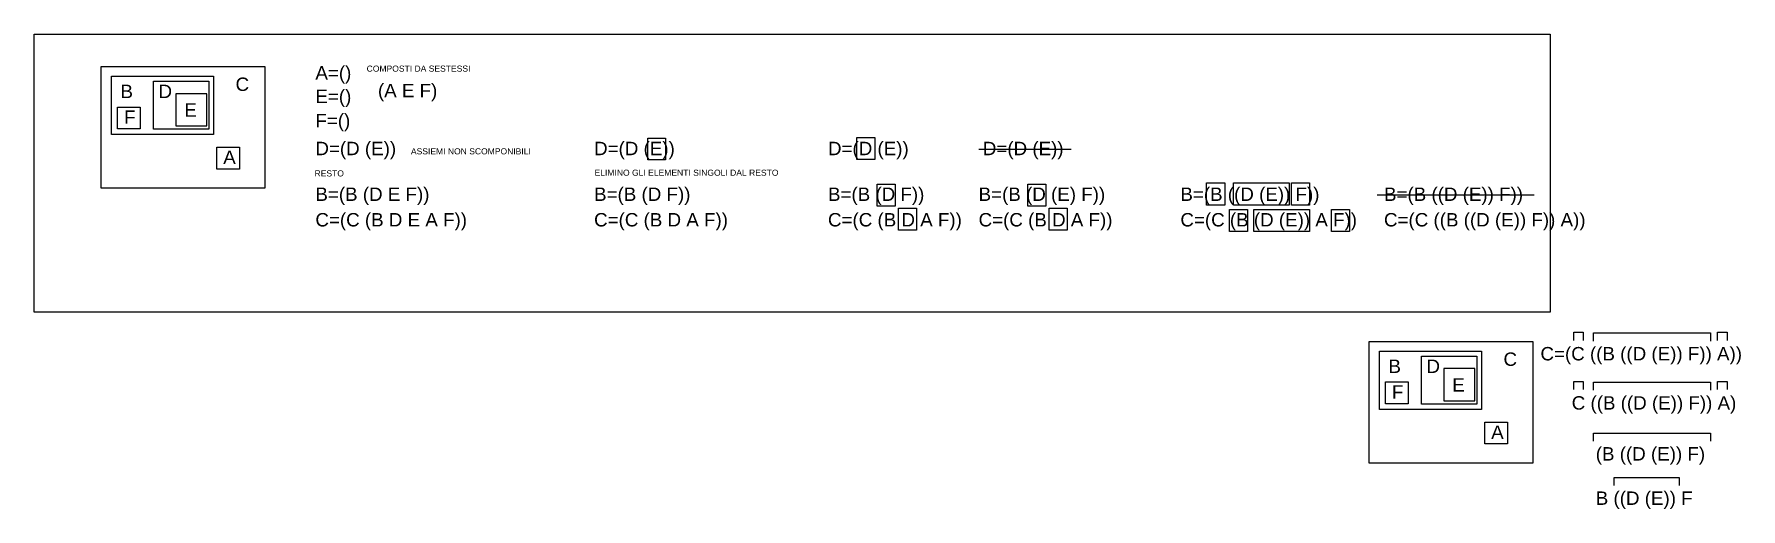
# Model space of a CAD drawing. Header units: millimetres. Extents: x -16874 to 48937, y 0 to 27575.
# Drawn here: x -16874 to -9886, y 17391 to 19338 of the extents above; entities that cross this region are included whole.
import ezdxf

# ---------------------------------------------------------------- set-up
doc = ezdxf.new("R2010")
doc.units = ezdxf.units.MM
doc.styles.get("Standard").update_dxf_attribs({"font": 'arial.ttf'})

msp = doc.modelspace()

# ---------------------------------------------------------------- texts
for s, height, p in [('C', 55, (-16049, 19104.7)), ('A=()', 54.97, (-15722.1, 19151.6)), ('COMPOSTI DA SESTESSI', 25, (-15512.3, 19183.8)), ('B', 55, (-16520, 19075.5)), ('D', 55, (-16364.4, 19075.5)), ('E=()', 54.97, (-15722.1, 19055)), ('(A E F)', 54.97, (-15466.1, 19078.9)), ('F', 55, (-16505.6, 18970)), ('E', 55, (-16258.7, 18999.1)), ('F=()', 54.97, (-15722.1, 18955.8)), ('D=(D (E))', 54.97, (-15722.1, 18841.4)), ('ASSIEMI NON SCOMPONIBILI', 25, (-15331, 18844.7)), ('D=(D (E))', 54.97, (-14581.2, 18841.4)), ('D=(D (E))', 54.97, (-13623.6, 18841.4)), ('D=(D (E))', 54.97, (-12989.6, 18841.4)), ('A', 55, (-16099.4, 18805.1)), ('RESTO', 25, (-15725.6, 18754.2)), ('ELIMINO GLI ELEMENTI SINGOLI DAL RESTO', 25, (-14579.2, 18757.1)), ('B=(B (D E F))', 54.966, (-15722.1, 18653.9)), ('B=(B (D F))', 54.966, (-14581.2, 18653.9)), ('B=(B (D F))', 54.966, (-13623.6, 18653.9)), ('B=(B (D (E) F))', 54.966, (-13007, 18653.9)), ('B=(B ((D (E)) F))', 54.966, (-12180.9, 18653.9)), ('B=(B ((D (E)) F))', 54.966, (-11347.4, 18653.9)), ('C=(C (B D E A F))', 54.966, (-15722.1, 18549.2)), ('C=(C (B D A F))', 54.966, (-14581.2, 18549.2)), ('C=(C (B D A F))', 54.966, (-13623.6, 18549.2)), ('C=(C (B D A F))', 54.966, (-13007, 18549.2)), ('C=(C (B (D (E)) A F))', 54.966, (-12180.9, 18549.2)), ('C=(C ((B ((D (E)) F)) A))', 54.966, (-11347.4, 18549.2)), ('C', 55, (-10858.2, 17977.7)), ('C=(C ((B ((D (E)) F)) A))', 54.966, (-10706.8, 18000.1)), ('B', 55, (-11329.1, 17948.5)), ('D', 55, (-11173.6, 17948.5)), ('F', 55, (-11314.8, 17843)), ('E', 55, (-11067.9, 17872.1)), ('      C ((B ((D (E)) F)) A)', 54.966, (-10706.8, 17798.5)), ('A', 55, (-10908.6, 17678.1)), (' (B ((D (E)) F)', 54.966, (-10501.8, 17589.6)), (' B ((D (E)) F', 54.966, (-10501.8, 17407.9))]:
    msp.add_text(s, height=height).set_placement(p)

# ---------------------------------------------------------------- linework, layer by layer
for p, q in [((-12628.5, 18864.3), (-13006.5, 18864.3)), ((-10732.5, 18678), (-11375.5, 18678)), ((-10570.5, 18081.8), (-10570.5, 18115.5)), ((-10570.5, 18115.5), (-10531.9, 18115.5)), ((-10531.9, 18115.5), (-10531.9, 18081.8)), ((-10490.1, 18079.2), (-10490.1, 18112.9)), ((-10490.1, 18112.9), (-10010.1, 18112.9)), ((-10010.1, 18112.9), (-10010.1, 18079.2)), ((-9981.4, 18081.8), (-9981.4, 18115.5)), ((-9981.4, 18115.5), (-9942.8, 18115.5)), ((-9942.8, 18115.5), (-9942.8, 18081.8)), ((-10570.5, 17880.2), (-10570.5, 17913.9)), ((-10570.5, 17913.9), (-10531.9, 17913.9)), ((-10531.9, 17913.9), (-10531.9, 17880.2)), ((-10490.1, 17877.5), (-10490.1, 17911.3)), ((-10490.1, 17911.3), (-10010.1, 17911.3)), ((-10010.1, 17911.3), (-10010.1, 17877.5)), ((-9981.4, 17880.2), (-9981.4, 17913.9)), ((-9981.4, 17913.9), (-9942.8, 17913.9)), ((-9942.8, 17913.9), (-9942.8, 17880.2)), ((-10490.1, 17668.7), (-10490.1, 17702.4)), ((-10490.1, 17702.4), (-10010.1, 17702.4)), ((-10010.1, 17702.4), (-10010.1, 17668.7)), ((-10405.3, 17486.9), (-10405.3, 17520.7)), ((-10405.3, 17520.7), (-10139.2, 17520.7)), ((-10139.2, 17520.7), (-10139.2, 17486.9))]:
    msp.add_line(p, q)
for points in [[(-16873.5, 19337.8), (-10666.8, 19337.8), (-10666.8, 18198.1), (-16873.5, 18198.1)], [(-16598.9, 19204.3), (-15929.1, 19204.3), (-15929.1, 18706), (-16598.9, 18706)], [(-16557.1, 19164.8), (-16139, 19164.8), (-16139, 18926.2), (-16557.1, 18926.2)], [(-16384.3, 19145.1), (-16157.7, 19145.1), (-16157.7, 18947.9), (-16384.3, 18947.9)], [(-16293.4, 18961.6), (-16166.5, 18961.6), (-16166.5, 19093.5), (-16293.4, 19093.5)], [(-16531.6, 19038.8), (-16439.2, 19038.8), (-16439.2, 18949.5), (-16531.6, 18949.5)], [(-16125.5, 18874), (-16033.1, 18874), (-16033.1, 18784.7), (-16125.5, 18784.7)], [(-11408, 18077.3), (-10738.3, 18077.3), (-10738.3, 17579.1), (-11408, 17579.1)], [(-11366.2, 18037.8), (-10948.1, 18037.8), (-10948.1, 17799.2), (-11366.2, 17799.2)], [(-11193.4, 18018.1), (-10966.9, 18018.1), (-10966.9, 17820.9), (-11193.4, 17820.9)], [(-11102.6, 17834.7), (-10975.7, 17834.7), (-10975.7, 17966.6), (-11102.6, 17966.6)], [(-11340.8, 17911.9), (-11248.4, 17911.9), (-11248.4, 17822.6), (-11340.8, 17822.6)], [(-10934.6, 17747), (-10842.2, 17747), (-10842.2, 17657.7), (-10934.6, 17657.7)]]:
    msp.add_lwpolyline(points, close=True)
at = {"color": 2}
msp.add_lwpolyline([(-14361.6, 18911.3), (-14289, 18911.3), (-14289, 18821.8), (-14361.6, 18821.8)], close=True, dxfattribs=at)
at = {"color": 1}
for points in [[(-13505.7, 18913.8), (-13431.9, 18913.8), (-13431.9, 18823.1), (-13505.7, 18823.1)], [(-12073.4, 18727.5), (-11999.5, 18727.5), (-11999.5, 18636.8), (-12073.4, 18636.8)], [(-11963.9, 18727.5), (-11736.2, 18727.5), (-11736.2, 18636.8), (-11963.9, 18636.8)], [(-11726.6, 18727.5), (-11652.7, 18727.5), (-11652.7, 18636.8), (-11726.6, 18636.8)], [(-13422.2, 18723.2), (-13348.4, 18723.2), (-13348.4, 18632.4), (-13422.2, 18632.4)], [(-12805.6, 18723.2), (-12731.7, 18723.2), (-12731.7, 18632.4), (-12805.6, 18632.4)], [(-13335.2, 18624.2), (-13261.4, 18624.2), (-13261.4, 18533.4), (-13335.2, 18533.4)], [(-12718.6, 18624.2), (-12644.7, 18624.2), (-12644.7, 18533.4), (-12718.6, 18533.4)], [(-11979.9, 18619), (-11906, 18619), (-11906, 18528.2), (-11979.9, 18528.2)], [(-11879.9, 18619), (-11652.2, 18619), (-11652.2, 18528.2), (-11879.9, 18528.2)], [(-11562.6, 18619), (-11488.8, 18619), (-11488.8, 18528.2), (-11562.6, 18528.2)]]:
    msp.add_lwpolyline(points, close=True, dxfattribs=at)

msp.set_redraw_order([(e.dxf.handle, doc.entitydb.next_handle()) for e in msp.query("TEXT MTEXT ATTDEF DIMENSION ARC_DIMENSION")])  # texts and dimensions are drawn at this point

doc.saveas('drawing.dxf')
